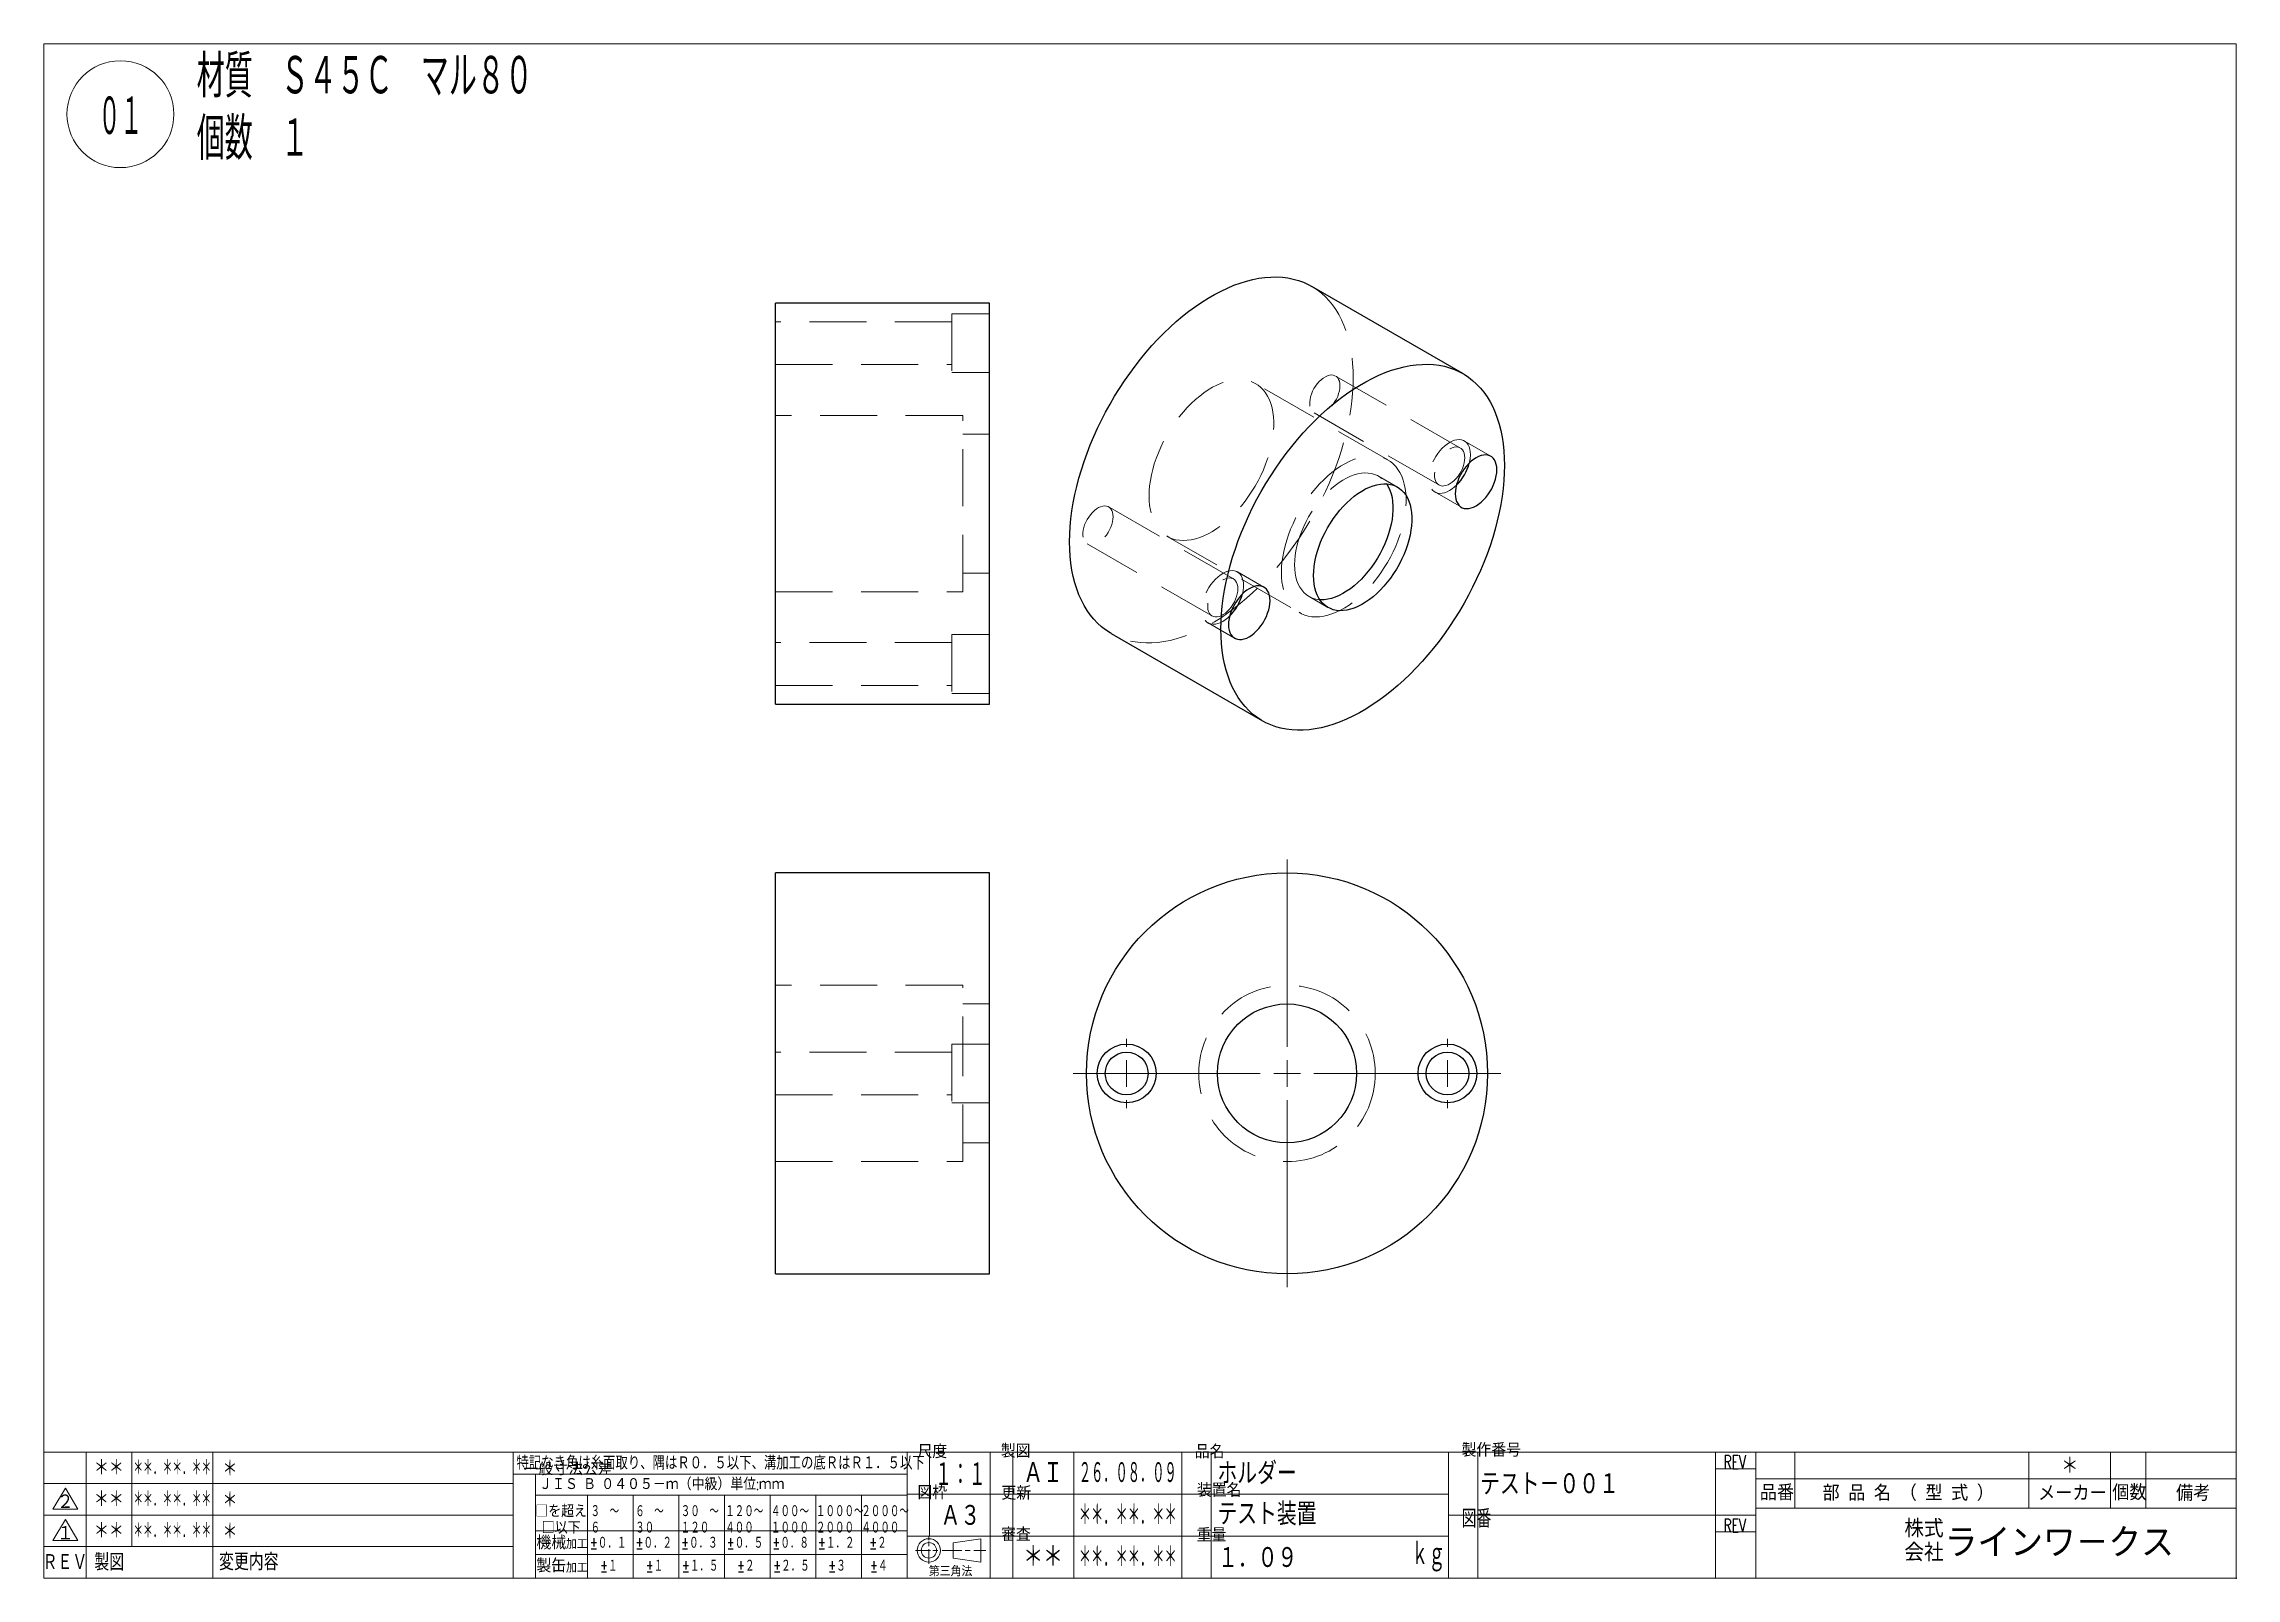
# Model space of a CAD drawing. Header units: millimetres. Extents: x 5 to 639, y 5 to 1077.
# Drawn here: x 5 to 415, y 5 to 292 of the extents above; entities that cross this region are included whole.
import ezdxf

# ---------------------------------------------------------------- set-up
doc = ezdxf.new("R2010")
doc.units = ezdxf.units.MM
doc.header["$LTSCALE"] = 8.4
doc.linetypes.add('HIDDEN', pattern=[1.905, 1.27, -0.635])
for name, color, linetype in [('1', 7, 'CONTINUOUS'), ('2', 7, 'CONTINUOUS'), ('254', 7, 'CONTINUOUS')]:
    doc.layers.add(name, color=color, linetype=linetype)
doc.styles.add('GMM001', font='txt.shx', dxfattribs={"bigfont": 'bigfont.shx'})
doc.styles.add('GMM003', font='txt.shx', dxfattribs={"width": 0.91125, "bigfont": 'bigfont.shx'})
doc.styles.add('GMM004', font='txt.shx', dxfattribs={"width": 0.666667, "bigfont": 'bigfont.shx'})
doc.styles.add('GMM007', font='txt.shx', dxfattribs={"width": 0.625, "bigfont": 'bigfont.shx'})
doc.styles.add('GMM008', font='txt.shx', dxfattribs={"width": 0.8, "bigfont": 'bigfont.shx'})
doc.styles.add('GMM009', font='txt.shx', dxfattribs={"width": 0.493827, "bigfont": 'bigfont.shx'})
doc.styles.add('GMM010', font='txt.shx', dxfattribs={"width": 0.7, "bigfont": 'bigfont.shx'})
doc.styles.add('GMM011', font='txt.shx', dxfattribs={"width": 0.95, "bigfont": 'bigfont.shx'})
doc.styles.add('GMM012', font='txt.shx', dxfattribs={"width": 1.066667, "bigfont": 'bigfont.shx'})
doc.styles.add('GMM014', font='txt.shx', dxfattribs={"width": 0.827273, "bigfont": 'bigfont.shx'})
doc.styles.add('GMM015', font='txt.shx', dxfattribs={"width": 0.411523, "bigfont": 'bigfont.shx'})
doc.styles.add('STANDARD1', font='TXT', dxfattribs={"bigfont": 'BIGFONT'})
doc.styles.add('VF001', font='txt.shx', dxfattribs={"width": 0.548697})
doc.styles.add('VF002', font='txt.shx', dxfattribs={"width": 0.428571})

msp = doc.modelspace()

# ---------------------------------------------------------------- texts
for s, insert, char_height, attachment_point, style in [('\\T1.000000;材質\u3000Ｓ４５Ｃ\u3000マル８０\\P\\T1.000000;個数\u3000１', (33.59, 280), 7, 4, 'VF001'), ('\\T1.000000;０１', (19.32, 275.03), 7, 8, 'VF002'), ('\\T1.000000;１：１', (176.41, 22.45), 4.2124, 8, 'VF001'), ('\\T1.000000;ＡＩ', (191.88, 22.59), 4.2124, 8, 'GMM008'), ('\\T1.000000;２６．０８．０９', (207.71, 22.59), 4.2124, 8, 'GMM009'), ('\\T1.000000;ホルダー', (224.48, 22.51), 4.2124, 7, 'GMM008'), ('\\T1.000000;テスト－００１', (273.61, 20.5), 4.2124, 7, 'GMM008'), ('\\T1.000000;＊＊．＊＊．＊＊', (207.71, 14.72), 4.2124, 8, 'GMM009'), ('\\T1.000000;テスト装置', (224.48, 14.88), 4.2124, 7, 'GMM008'), ('\\T1.000000;１．０９', (224.59, 6.7), 4.2124, 7, 'GMM008')]:
    msp.add_mtext(s, dxfattribs=dict(insert=insert, char_height=char_height, attachment_point=attachment_point, style=style))
at = {"layer": '254', "color": 3, "lineweight": 9, "style": 'STANDARD1'}
for s, p in [('尺度', (168.38, 27.43)), ('製図', (183.97, 27.53)), ('品名', (220.24, 27.41)), ('製作番号', (270.15, 27.71)), ('図枠', (168.38, 19.76)), ('更新', (184.08, 19.65)), ('装置名', (220.64, 20.21)), ('審査', (184.02, 11.92)), ('重量', (220.59, 11.8))]:
    msp.add_text(s, height=2.527, dxfattribs=at).set_placement(p)
at = {"layer": '254', "color": 3, "lineweight": 9, "style": 'STANDARD1', "width": 0.75}
msp.add_text('図番', height=3.37, dxfattribs=at).set_placement((270.15, 14.46))
at = {"layer": '254', "color": 7, "lineweight": 20, "line_spacing_factor": 0.8}
for s, insert, char_height, attachment_point, style in [('\\T1.000000;＊＊', (17.16, 24.12), 3.1593, 8, 'GMM008'), ('\\T1.000000;＊＊．＊＊．＊＊', (29.02, 24.12), 3.1593, 8, 'GMM015'), ('\\T1.000000;＊', (38.41, 23.96), 3.1593, 7, 'GMM008'), ('\\T1.000000;＊', (383.88, 24.46), 3.2, 8, 'GMM003'), ('\\T1.000000;＊＊', (17.16, 18.22), 3.1593, 8, 'GMM008'), ('\\T1.000000;＊＊．＊＊．＊＊', (29.02, 18.22), 3.1593, 8, 'GMM015'), ('\\T1.000000;＊', (38.41, 18.06), 3.1593, 7, 'GMM008'), ('\\T1.000000;Ａ３', (176.42, 14.58), 4.2124, 8, 'GMM008'), ('\\T1.000000;＊＊', (17.16, 12.33), 3.1593, 8, 'GMM008'), ('\\T1.000000;＊＊．＊＊．＊＊', (29.02, 12.33), 3.1593, 8, 'GMM015'), ('\\T1.000000;＊', (38.41, 12.16), 3.1593, 7, 'GMM008'), ('{\\T1.000000;株式}\\P{\\T1.000000;会社}', (352.95, 12.05), 3.3398, 4, 'GMM001'), ('\\T1.000000;ラインワ－クス', (360.5, 11.63), 5.5663, 4, 'GMM001'), ('\\T1.000000;＊＊', (191.88, 6.95), 4.2124, 8, 'GMM008'), ('\\T1.000000;＊＊．＊＊．＊＊', (207.71, 6.86), 4.2124, 8, 'GMM009'), ('\\T1.000000;ｋｇ', (267.09, 6.24), 4.6227, 9, 'GMM007')]:
    msp.add_mtext(s, dxfattribs=dict(at, insert=insert, char_height=char_height, attachment_point=attachment_point, style=style))
at = {"layer": '254', "color": 3, "lineweight": 9, "line_spacing_factor": 0.8}
for s, insert, char_height, attachment_point, style in [('\\T1.000000;REV', (319.12, 25.46), 2.5274, 7, 'GMM004'), ('\\T1.000000;品番', (325.92, 19.56), 2.916, 7, 'GMM001'), ('\\T1.500000;部品名（型式）', (354.47, 20.91), 2.916, 5, 'GMM001'), ('\\T1.000000;メーカー', (384.37, 20.91), 2.916, 5, 'GMM001'), ('\\T1.000000;個数', (391.83, 19.56), 2.916, 7, 'GMM001'), ('\\T1.000000;備考', (406.97, 20.91), 2.916, 5, 'GMM001'), ('\\T1.000000;REV', (319.12, 13.59), 2.5274, 7, 'GMM004'), ('\\T1.000000;ＲＥＶ', (8.95, 6.41), 3.1593, 8, 'GMM008'), ('\\T1.000000;製図', (17.23, 6.41), 3.1593, 8, 'GMM008'), ('\\T1.000000;変更内容', (43.32, 6.46), 3.1593, 8, 'GMM008'), ('\\T1.000000;第三角法', (170.51, 5.34), 1.8491, 7, 'GMM001')]:
    msp.add_mtext(s, dxfattribs=dict(at, insert=insert, char_height=char_height, attachment_point=attachment_point, style=style))

# ---------------------------------------------------------------- blocks, each defined once
blk = doc.blocks.new('BLOCK004')
at = {"layer": '2', "color": 7, "linetype": 'CONTINUOUS', "lineweight": 20}
for p, q in [((170.52, 12.75), (170.52, 12.12)), ((168.04, 10.2), (170.8, 10.2)), ((170.52, 11.88), (170.52, 10.97)), ((170.52, 10.45), (170.52, 7.67)), ((171.25, 10.2), (172.2, 10.2)), ((172.99, 10.2), (176.68, 10.2)), ((177.3, 10.2), (178.25, 10.2)), ((178.92, 10.2), (181.17, 10.2))]:
    blk.add_line(p, q, dxfattribs=at)
blk.add_lwpolyline([(175.06, 11.63), (180.26, 12.38), (180.26, 8.02), (175.06, 8.76)], close=True, dxfattribs=at)
for radius in [2.18, 1.44]:
    blk.add_circle((170.52, 10.2), radius, dxfattribs=at)
blk = doc.blocks.new('BLOCK005')
at = {"layer": '2', "color": 3, "linetype": 'CONTINUOUS', "lineweight": 9}
for p, q in [((92.76, 24.47), (166.44, 24.47)), ((96.97, 20.55), (166.44, 20.55)), ((106.7, 20.55), (106.7, 5)), ((115.24, 20.55), (115.24, 5)), ((123.77, 20.55), (123.77, 5)), ((132.3, 20.55), (132.3, 5)), ((140.84, 20.55), (140.84, 5)), ((149.37, 20.55), (149.37, 5)), ((157.9, 20.55), (157.9, 5)), ((96.97, 13.85), (106.7, 13.85)), ((106.7, 13.85), (115.24, 13.85)), ((115.24, 13.85), (123.77, 13.85)), ((123.77, 13.85), (132.3, 13.85)), ((132.3, 13.85), (140.84, 13.85)), ((140.84, 13.85), (149.37, 13.85)), ((149.37, 13.85), (157.9, 13.85)), ((157.9, 13.85), (166.44, 13.85)), ((96.97, 9.42), (106.7, 9.42)), ((106.7, 9.42), (115.24, 9.42)), ((115.24, 9.42), (123.77, 9.42)), ((123.77, 9.42), (132.3, 9.42)), ((132.3, 9.42), (140.84, 9.42)), ((140.84, 9.42), (149.37, 9.42)), ((149.37, 9.42), (157.9, 9.42)), ((157.9, 9.42), (166.44, 9.42))]:
    blk.add_line(p, q, dxfattribs=at)
at = {"layer": '2', "color": 1, "linetype": 'CONTINUOUS', "lineweight": 15}
blk.add_lwpolyline([(92.76, 5), (166.44, 5), (166.44, 28.59), (92.76, 28.59)], close=True, dxfattribs=at)
at = {"layer": '254', "color": 3, "linetype": 'CONTINUOUS', "lineweight": 9}
blk.add_line((96.97, 5), (96.97, 24.47), dxfattribs=at)
at = {"layer": '254', "color": 3, "lineweight": 9, "style": 'STANDARD1', "width": 1.0935}
blk.add_text('一般寸法公差', height=2.311, dxfattribs=at).set_placement((94.7, 24.26))
at = {"layer": '254', "color": 3, "lineweight": 9, "insert": (93.39, 26.56), "char_height": 2.5425, "attachment_point": 4, "line_spacing_factor": 0.8, "style": 'GMM014'}
blk.add_mtext('\\T1.000000;特記なき角は糸面取り、隅はＲ０．５以下、溝加工の底ＲはＲ１．５以下', dxfattribs=at)
at = {"layer": '254', "color": 7, "lineweight": 20, "line_spacing_factor": 0.8}
for s, insert, char_height, attachment_point, style in [('\\W0.950000;\\T1.000000;ＪＩＳ\\W0.475000;\\T1.000000; \\W0.950000;\\T1.000000;Ｂ\\W0.475000;\\T1.000000; \\W0.950000;\\T1.000000;０４０５－ｍ（中級）単位\\W0.475000;\\T1.000000;:\\W0.950000;\\T1.000000;ｍｍ', (97.62, 22.59), 2.31134, 4, 'GMM011'), ('{\\T1.000000;□を超え}\\P{\\T1.000000;□以下}', (101.75, 18.7), 2.3113, 2, 'GMM011'), ('{\\T1.000000;３\u3000～}\\P{\\T1.000000;６}', (107.24, 18.7), 2.3113, 1, 'GMM010'), ('{\\T1.000000;６\u3000～}\\P{\\T1.000000;３０}', (115.59, 18.7), 2.3113, 1, 'GMM010'), ('{\\T1.000000;３０\u3000～}\\P{\\T1.000000;１２０}', (124.12, 18.7), 2.3113, 1, 'GMM010'), ('{\\T1.000000;１２０～}\\P{\\T1.000000;４００}', (132.43, 18.7), 2.3113, 1, 'GMM010'), ('{\\T1.000000;４００～}\\P{\\T1.000000;１０００}', (140.98, 18.7), 2.3113, 1, 'GMM010'), ('{\\T1.000000;１０００～}\\P{\\T1.000000;２０００}', (149.4, 18.7), 2.3113, 1, 'GMM010'), ('{\\T1.000000;２０００～}\\P{\\T1.000000;４０００}', (157.88, 18.7), 2.3113, 1, 'GMM010'), ('\\T1.000000;機械', (99.9, 11.63), 2.5425, 5, 'GMM001'), ('\\T1.000000;加工', (104.68, 11.34), 1.7335, 5, 'GMM012'), ('%%p\\T1.000000;０．１', (110.51, 11.63), 2.3113, 5, 'GMM010'), ('%%p\\T1.000000;０．２', (119.05, 11.63), 2.3113, 5, 'GMM010'), ('%%p\\T1.000000;０．３', (127.58, 11.63), 2.3113, 5, 'GMM010'), ('%%p\\T1.000000;０．５', (136.11, 11.63), 2.3113, 5, 'GMM010'), ('%%p\\T1.000000;０．８', (144.65, 11.63), 2.3113, 5, 'GMM010'), ('%%p\\T1.000000;１．２', (153.18, 11.63), 2.3113, 5, 'GMM010'), ('%%p\\T1.000000;２', (160.98, 11.63), 2.3113, 5, 'GMM010'), ('\\T1.000000;製缶', (99.9, 7.34), 2.5425, 5, 'GMM001'), ('%%p\\T1.000000;１', (110.66, 7.34), 2.3113, 5, 'GMM010'), ('%%p\\T1.000000;１', (119.2, 7.34), 2.3113, 5, 'GMM010'), ('%%p\\T1.000000;１．５', (127.73, 7.34), 2.3113, 5, 'GMM010'), ('%%p\\T1.000000;２', (136.26, 7.34), 2.3113, 5, 'GMM010'), ('%%p\\T1.000000;２．５', (144.8, 7.34), 2.3113, 5, 'GMM010'), ('%%p\\T1.000000;３', (153.33, 7.34), 2.3113, 5, 'GMM010'), ('%%p\\T1.000000;４', (161.13, 7.34), 2.3113, 5, 'GMM010'), ('\\T1.000000;加工', (104.68, 6.91), 1.7335, 5, 'GMM012')]:
    blk.add_mtext(s, dxfattribs=dict(at, insert=insert, char_height=char_height, attachment_point=attachment_point, style=style))
blk = doc.blocks.new('BLOCK006')
at = {"layer": '254', "color": 1, "linetype": 'CONTINUOUS', "lineweight": 15}
for p, q in [((9.02, 15.97), (6.7, 12.03)), ((9.02, 15.97), (11.33, 12.03)), ((11.33, 12.03), (6.7, 12.03))]:
    blk.add_line(p, q, dxfattribs=at)
at = {"layer": '254', "color": 7, "lineweight": 20, "insert": (9.02, 13.39), "char_height": 2.8434, "attachment_point": 5, "line_spacing_factor": 0.8, "style": 'GMM001'}
blk.add_mtext('\\T1.000000;１', dxfattribs=at)
blk = doc.blocks.new('BLOCK007')
at = {"layer": '254', "color": 1, "linetype": 'CONTINUOUS', "lineweight": 15}
for p, q in [((9.02, 21.86), (6.7, 17.93)), ((9.02, 21.86), (11.33, 17.93)), ((11.33, 17.93), (6.7, 17.93))]:
    blk.add_line(p, q, dxfattribs=at)
at = {"layer": '254', "color": 7, "lineweight": 20, "insert": (9.02, 19.29), "char_height": 2.8434, "attachment_point": 5, "line_spacing_factor": 0.8, "style": 'GMM001'}
blk.add_mtext('\\T1.000000;２', dxfattribs=at)
blk = doc.blocks.new('SW_CENTERMARKSYMBOL_0')
at = {"color": 0, "linetype": 'Continuous', "lineweight": 18}
for p, q in [((0, 5), (0, 6.5)), ((-5, 0), (-6.5, 0)), ((0, 0), (-2.5, 0)), ((0, 0), (0, 2.5)), ((0, 0), (0, -2.5)), ((0, 0), (2.5, 0)), ((5, 0), (6.5, 0)), ((0, -5), (0, -6.5))]:
    blk.add_line(p, q, dxfattribs=at)
blk = doc.blocks.new('SW_CENTERMARKSYMBOL_1')
at = {"color": 0, "linetype": 'Continuous', "lineweight": 18}
for p, q in [((0, 5), (0, 6.5)), ((-5, 0), (-6.5, 0)), ((0, 0), (-2.5, 0)), ((0, 0), (0, 2.5)), ((0, 0), (0, -2.5)), ((0, 0), (2.5, 0)), ((5, 0), (6.5, 0)), ((0, -5), (0, -6.5))]:
    blk.add_line(p, q, dxfattribs=at)
blk = doc.blocks.new('SW_CENTERMARKSYMBOL_2')
at = {"color": 0, "linetype": 'Continuous', "lineweight": 18}
for p, q in [((0, 5), (0, 40)), ((-5, 0), (-40, 0)), ((0, 0), (-2.5, 0)), ((0, 0), (0, 2.5)), ((0, 0), (0, -2.5)), ((0, 0), (2.5, 0)), ((5, 0), (40, 0)), ((0, -5), (0, -40))]:
    blk.add_line(p, q, dxfattribs=at)

# ---------------------------------------------------------------- linework, layer by layer
at = {"color": 7, "linetype": 'Continuous', "lineweight": 25}
for p, q in [((270.39, 230.31), (242.11, 246.64)), ((181.84, 243.5), (141.84, 243.5)), ((141.84, 168.5), (141.84, 243.5)), ((181.84, 168.5), (181.84, 243.5)), ((204.61, 181.69), (232.89, 165.36)), ((141.84, 168.5), (181.84, 168.5)), ((181.84, 136.91), (141.84, 136.91)), ((141.84, 99.41), (141.84, 136.91)), ((181.84, 99.41), (181.84, 136.91)), ((141.84, 61.91), (141.84, 99.41)), ((181.84, 61.91), (181.84, 99.41)), ((141.84, 61.91), (181.84, 61.91))]:
    msp.add_line(p, q, dxfattribs=at)
at = {"color": 7, "linetype": 'HIDDEN', "lineweight": 18}
for p, q in [((174.84, 240), (141.84, 240)), ((174.84, 241.5), (174.84, 230.5)), ((181.84, 241.5), (174.84, 241.5)), ((141.84, 232), (174.84, 232)), ((174.84, 230.5), (181.84, 230.5)), ((269.91, 216.4), (246.57, 229.87)), ((256.36, 214.17), (231.61, 228.45)), ((176.84, 222.5), (141.84, 222.5)), ((176.84, 189.5), (176.84, 222.5)), ((242.57, 222.95), (265.91, 209.48)), ((181.84, 219), (176.84, 219)), ((275.61, 214.85), (270.66, 217.7)), ((258.14, 209.09), (254.61, 211.14)), ((227.48, 191.91), (204.14, 205.38)), ((265.16, 208.18), (270.11, 205.32)), ((200.14, 198.45), (223.48, 184.98)), ((215.11, 199.87), (239.86, 185.59)), ((176.84, 193), (181.84, 193)), ((233.18, 190.35), (228.23, 193.21)), ((141.84, 189.5), (176.84, 189.5)), ((241.61, 188.62), (245.14, 186.58)), ((174.84, 181.5), (174.84, 170.5)), ((181.84, 181.5), (174.84, 181.5)), ((222.73, 183.68), (227.68, 180.83)), ((174.84, 180), (141.84, 180)), ((141.84, 172), (174.84, 172)), ((174.84, 170.5), (181.84, 170.5)), ((176.84, 115.91), (141.84, 115.91)), ((176.84, 99.41), (176.84, 115.91)), ((181.84, 112.41), (176.84, 112.41)), ((174.84, 103.41), (141.84, 103.41)), ((174.84, 104.91), (174.84, 93.91)), ((181.84, 104.91), (174.84, 104.91)), ((176.84, 82.91), (176.84, 99.41)), ((141.84, 95.41), (174.84, 95.41)), ((174.84, 93.91), (181.84, 93.91)), ((176.84, 86.41), (181.84, 86.41)), ((141.84, 82.91), (176.84, 82.91))]:
    msp.add_line(p, q, dxfattribs=at)
at = {"color": 7, "linetype": 'Continuous', "lineweight": 25, "flags": 128}
for points in [[(196.84, 198.86), (196.87, 200.27), (196.95, 201.7), (197.09, 203.17), (197.28, 204.66), (197.53, 206.16), (197.82, 207.69), (198.18, 209.22), (198.58, 210.77), (199.04, 212.32), (199.54, 213.88), (200.1, 215.44), (200.7, 216.99), (201.35, 218.54), (202.05, 220.09), (202.79, 221.61), (203.57, 223.13), (204.4, 224.62), (205.26, 226.09), (206.16, 227.54), (207.1, 228.96), (208.07, 230.35), (209.07, 231.71), (210.1, 233.03), (211.16, 234.31), (212.24, 235.55), (213.35, 236.74), (214.48, 237.89), (215.62, 238.99), (216.79, 240.04), (217.96, 241.03), (219.15, 241.97), (220.35, 242.85), (221.55, 243.67), (222.75, 244.43), (223.96, 245.12), (225.17, 245.76), (226.37, 246.32), (227.57, 246.83), (228.75, 247.26), (229.93, 247.62), (231.09, 247.92), (232.24, 248.14), (233.37, 248.3), (234.47, 248.38), (235.56, 248.39), (236.62, 248.34), (237.65, 248.21), (238.65, 248.01), (239.62, 247.74), (240.56, 247.4), (241.46, 246.99), (242.11, 246.64)], [(225.13, 182.53), (225.15, 183.94), (225.24, 185.38), (225.37, 186.84), (225.56, 188.33), (225.81, 189.83), (226.11, 191.36), (226.46, 192.89), (226.87, 194.44), (227.32, 195.99), (227.83, 197.55), (228.38, 199.11), (228.99, 200.67), (229.64, 202.22), (230.33, 203.76), (231.07, 205.29), (231.86, 206.8), (232.68, 208.29), (233.54, 209.77), (234.44, 211.21), (235.38, 212.63), (236.35, 214.02), (237.35, 215.38), (238.38, 216.7), (239.44, 217.98), (240.53, 219.22), (241.63, 220.41), (242.76, 221.56), (243.91, 222.66), (245.07, 223.71), (246.25, 224.7), (247.43, 225.64), (248.63, 226.52), (249.83, 227.34), (251.04, 228.1), (252.25, 228.8), (253.45, 229.43), (254.65, 230), (255.85, 230.5), (257.04, 230.93), (258.21, 231.29), (259.38, 231.59), (260.52, 231.81), (261.65, 231.97), (262.76, 232.05), (263.84, 232.07), (264.9, 232.01), (265.93, 231.88), (266.93, 231.68), (267.9, 231.41), (268.84, 231.07), (269.74, 230.66), (270.6, 230.19), (271.43, 229.64), (272.21, 229.03), (272.95, 228.36), (273.65, 227.62), (274.3, 226.82), (274.9, 225.97), (275.46, 225.05), (275.96, 224.08), (276.42, 223.05), (276.82, 221.97), (277.18, 220.84), (277.47, 219.66), (277.72, 218.44), (277.91, 217.17), (278.05, 215.86), (278.13, 214.52), (278.16, 213.14), (278.13, 211.73), (278.05, 210.3), (277.91, 208.83), (277.72, 207.34), (277.47, 205.84), (277.18, 204.31), (276.82, 202.78), (276.42, 201.23), (275.96, 199.68), (275.46, 198.12), (274.9, 196.56), (274.3, 195.01), (273.65, 193.46), (272.95, 191.91), (272.21, 190.39), (271.43, 188.87), (270.6, 187.38), (269.74, 185.91), (268.84, 184.46), (267.9, 183.04), (266.93, 181.65), (265.93, 180.29), (264.9, 178.97), (263.84, 177.69), (262.76, 176.45), (261.65, 175.26), (260.52, 174.11), (259.38, 173.01), (258.21, 171.96), (257.04, 170.97), (255.85, 170.03), (254.65, 169.15), (253.45, 168.33), (252.25, 167.57), (251.04, 166.88), (249.83, 166.24), (248.63, 165.68), (247.43, 165.17), (246.25, 164.74), (245.07, 164.38), (243.91, 164.08), (242.76, 163.86), (241.63, 163.7), (240.53, 163.62), (239.44, 163.61), (238.38, 163.66), (237.35, 163.79), (236.35, 163.99), (235.38, 164.26), (234.44, 164.6), (233.54, 165.01), (232.68, 165.49), (231.86, 166.03), (231.07, 166.64), (230.33, 167.31), (229.64, 168.05), (228.99, 168.85), (228.38, 169.71), (227.83, 170.62), (227.32, 171.6), (226.87, 172.62), (226.46, 173.7), (226.11, 174.83), (225.81, 176.01), (225.56, 177.24), (225.37, 178.5), (225.24, 179.81), (225.15, 181.15), (225.13, 182.53)], [(276.74, 212.33), (276.72, 212.85), (276.63, 213.34), (276.49, 213.77), (276.3, 214.16), (276.06, 214.48), (275.77, 214.74), (275.43, 214.93), (275.06, 215.05), (274.66, 215.1), (274.23, 215.08), (273.79, 214.98), (273.32, 214.81), (272.86, 214.57), (272.39, 214.27), (271.92, 213.91), (271.48, 213.49), (271.05, 213.02), (270.65, 212.5), (270.28, 211.95), (269.94, 211.38), (269.65, 210.79), (269.41, 210.18), (269.22, 209.58), (269.08, 208.98), (268.99, 208.39), (268.97, 207.84), (268.99, 207.31), (269.08, 206.83), (269.22, 206.39), (269.41, 206.01), (269.65, 205.68), (269.94, 205.42), (270.28, 205.23), (270.65, 205.11), (271.05, 205.06), (271.48, 205.09), (271.92, 205.18), (272.39, 205.35), (272.86, 205.59), (273.32, 205.89), (273.79, 206.26), (274.23, 206.68), (274.66, 207.15), (275.06, 207.66), (275.43, 208.21), (275.77, 208.78), (276.06, 209.38), (276.3, 209.98), (276.49, 210.59), (276.63, 211.19), (276.72, 211.77), (276.74, 212.33)], [(242.45, 192.53), (242.48, 193.37), (242.56, 194.23), (242.7, 195.12), (242.89, 196.02), (243.13, 196.94), (243.43, 197.86), (243.77, 198.78), (244.16, 199.69), (244.6, 200.59), (245.08, 201.48), (245.6, 202.34), (246.15, 203.18), (246.74, 203.99), (247.36, 204.75), (248, 205.48), (248.67, 206.16), (249.35, 206.79), (250.05, 207.37), (250.75, 207.89), (251.46, 208.35), (252.18, 208.74), (252.89, 209.07), (253.59, 209.33), (254.28, 209.53), (254.95, 209.65), (255.61, 209.7), (256.24, 209.68), (256.84, 209.59), (257.41, 209.43), (257.95, 209.2), (258.45, 208.9), (258.91, 208.53), (259.32, 208.1), (259.69, 207.61), (260.01, 207.06), (260.28, 206.45), (260.5, 205.79), (260.66, 205.09), (260.77, 204.34), (260.83, 203.55), (260.83, 202.73), (260.77, 201.87), (260.66, 201), (260.5, 200.1), (260.28, 199.19), (260.01, 198.27), (259.69, 197.35), (259.32, 196.44), (258.91, 195.53), (258.45, 194.63), (257.95, 193.76), (257.41, 192.91), (256.84, 192.08), (256.24, 191.3), (255.61, 190.55), (254.95, 189.84), (254.28, 189.19), (253.59, 188.58), (252.89, 188.04), (252.18, 187.55), (251.46, 187.12), (250.75, 186.76), (250.05, 186.46), (249.35, 186.23), (248.67, 186.07), (248, 185.99), (247.36, 185.97), (246.74, 186.03), (246.15, 186.15), (245.6, 186.35), (245.08, 186.61), (244.6, 186.95), (244.16, 187.35), (243.77, 187.81), (243.43, 188.33), (243.13, 188.91), (242.89, 189.54), (242.7, 190.22), (242.56, 190.95), (242.48, 191.72), (242.45, 192.53)], [(256.13, 209.69), (256.16, 209.65), (256.48, 209.1), (256.74, 208.49), (256.96, 207.84), (257.13, 207.13), (257.24, 206.38), (257.29, 205.59), (257.29, 204.77), (257.24, 203.92), (257.13, 203.04), (256.96, 202.14), (256.74, 201.23), (256.48, 200.32), (256.16, 199.39), (255.79, 198.48), (255.37, 197.57), (254.91, 196.67), (254.41, 195.8), (253.88, 194.95), (253.31, 194.12), (252.7, 193.34), (252.07, 192.59), (251.42, 191.89), (250.74, 191.23), (250.05, 190.63), (249.35, 190.08), (248.64, 189.59), (247.93, 189.16), (247.22, 188.8), (246.51, 188.5), (245.81, 188.27), (245.13, 188.12), (244.47, 188.03), (243.82, 188.01), (243.62, 188.02)], [(204.61, 181.69), (204.4, 181.81), (203.57, 182.36), (202.79, 182.97), (202.05, 183.64), (201.35, 184.38), (200.7, 185.18), (200.1, 186.03), (199.54, 186.95), (199.04, 187.92), (198.58, 188.95), (198.18, 190.03), (197.82, 191.16), (197.53, 192.34), (197.28, 193.56), (197.09, 194.83), (196.95, 196.14), (196.87, 197.48), (196.84, 198.86)], [(234.32, 187.83), (234.29, 188.36), (234.21, 188.84), (234.07, 189.28), (233.87, 189.66), (233.63, 189.99), (233.34, 190.25), (233.01, 190.44), (232.64, 190.56), (232.24, 190.61), (231.81, 190.59), (231.36, 190.49), (230.9, 190.32), (230.43, 190.08), (229.96, 189.78), (229.5, 189.41), (229.05, 188.99), (228.62, 188.52), (228.22, 188.01), (227.85, 187.46), (227.52, 186.89), (227.23, 186.29), (226.99, 185.69), (226.79, 185.08), (226.65, 184.48), (226.57, 183.9), (226.54, 183.34), (226.57, 182.82), (226.65, 182.34), (226.79, 181.9), (226.99, 181.51), (227.23, 181.19), (227.52, 180.93), (227.85, 180.74), (228.22, 180.62), (228.62, 180.57), (229.05, 180.59), (229.5, 180.69), (229.96, 180.86), (230.43, 181.1), (230.9, 181.4), (231.36, 181.77), (231.81, 182.19), (232.24, 182.66), (232.64, 183.17), (233.01, 183.72), (233.34, 184.29), (233.63, 184.89), (233.87, 185.49), (234.07, 186.1), (234.21, 186.69), (234.29, 187.28), (234.32, 187.83)]]:
    msp.add_lwpolyline(points, dxfattribs=at)
at = {"color": 7, "linetype": 'HIDDEN', "lineweight": 18, "flags": 128}
for points in [[(242.11, 246.64), (242.32, 246.51), (243.14, 245.97), (243.93, 245.36), (244.67, 244.69), (245.36, 243.95), (246.01, 243.15), (246.62, 242.29), (247.17, 241.38), (247.68, 240.4), (248.13, 239.38), (248.54, 238.3), (248.89, 237.17), (249.19, 235.99), (249.44, 234.76), (249.63, 233.5), (249.76, 232.19), (249.85, 230.85), (249.87, 229.47), (249.85, 228.06), (249.76, 226.62), (249.63, 225.16), (249.44, 223.67), (249.19, 222.17), (248.89, 220.64), (248.54, 219.11), (248.13, 217.56), (247.68, 216.01), (247.17, 214.45), (246.62, 212.89), (246.01, 211.33), (245.36, 209.78), (244.67, 208.24), (243.93, 206.71), (243.14, 205.2), (242.32, 203.71), (241.46, 202.23), (240.56, 200.79), (239.62, 199.37), (238.65, 197.98), (237.65, 196.62), (236.62, 195.3), (235.56, 194.02), (234.47, 192.78), (233.37, 191.59), (232.24, 190.44), (231.09, 189.34), (229.93, 188.29), (228.75, 187.3), (227.57, 186.36), (226.37, 185.48), (225.17, 184.66), (223.96, 183.9), (222.75, 183.2), (221.55, 182.57), (220.35, 182), (219.15, 181.5), (217.96, 181.07), (216.79, 180.71), (215.62, 180.41), (214.48, 180.19), (213.35, 180.03), (212.24, 179.95), (211.16, 179.93), (210.1, 179.99), (209.07, 180.12), (208.07, 180.32), (207.1, 180.59), (206.16, 180.93), (205.26, 181.34), (204.61, 181.69)], [(247.4, 228.04), (247.37, 228.48), (247.29, 228.88), (247.15, 229.23), (246.97, 229.53), (246.74, 229.76), (246.46, 229.93), (246.15, 230.03), (245.81, 230.06), (245.45, 230.02), (245.06, 229.91), (244.67, 229.73), (244.28, 229.49), (243.89, 229.18), (243.51, 228.83), (243.16, 228.42), (242.83, 227.98), (242.54, 227.5), (242.28, 227.01), (242.07, 226.5), (241.91, 225.99), (241.8, 225.49), (241.75, 225.01), (241.75, 224.55), (241.8, 224.13), (241.91, 223.76), (242.07, 223.44), (242.28, 223.17), (242.54, 222.97), (242.83, 222.83), (243.16, 222.77), (243.51, 222.77), (243.89, 222.85), (244.28, 222.99), (244.67, 223.2), (245.06, 223.48), (245.45, 223.81), (245.81, 224.19), (246.15, 224.62), (246.46, 225.08), (246.74, 225.56), (246.97, 226.06), (247.15, 226.57), (247.29, 227.08), (247.37, 227.57), (247.4, 228.04)], [(211.69, 207.43), (211.72, 208.37), (211.8, 209.35), (211.94, 210.34), (212.13, 211.36), (212.38, 212.39), (212.68, 213.42), (213.03, 214.46), (213.43, 215.5), (213.87, 216.53), (214.36, 217.55), (214.9, 218.56), (215.47, 219.54), (216.08, 220.5), (216.73, 221.43), (217.41, 222.32), (218.11, 223.17), (218.85, 223.98), (219.6, 224.75), (220.37, 225.46), (221.16, 226.12), (221.95, 226.73), (222.75, 227.27), (223.56, 227.75), (224.36, 228.17), (225.16, 228.52), (225.95, 228.8), (226.73, 229.01), (227.5, 229.15), (228.24, 229.22), (228.96, 229.22), (229.65, 229.14), (230.31, 229), (230.94, 228.78), (231.54, 228.49), (232.09, 228.14), (232.6, 227.72), (233.07, 227.23), (233.5, 226.69), (233.87, 226.08), (234.19, 225.41), (234.47, 224.7), (234.69, 223.93), (234.85, 223.11), (234.96, 222.26), (235.02, 221.36), (235.02, 220.43), (234.96, 219.47), (234.85, 218.49), (234.69, 217.48), (234.47, 216.46), (234.19, 215.43), (233.87, 214.39), (233.5, 213.35), (233.07, 212.31), (232.6, 211.28), (232.09, 210.27), (231.54, 209.28), (230.94, 208.31), (230.31, 207.36), (229.65, 206.45), (228.96, 205.58), (228.24, 204.74), (227.5, 203.96), (226.73, 203.22), (225.95, 202.53), (225.16, 201.9), (224.36, 201.32), (223.56, 200.81), (222.75, 200.36), (221.95, 199.98), (221.16, 199.66), (220.37, 199.42), (219.6, 199.24), (218.85, 199.13), (218.11, 199.1), (217.41, 199.14), (216.73, 199.25), (216.08, 199.43), (215.47, 199.68), (214.9, 200), (214.36, 200.39), (213.87, 200.84), (213.43, 201.36), (213.03, 201.94), (212.68, 202.58), (212.38, 203.27), (212.13, 204.01), (211.94, 204.8), (211.8, 205.64), (211.72, 206.52), (211.69, 207.43)], [(271.79, 215.18), (271.77, 215.71), (271.68, 216.19), (271.54, 216.63), (271.35, 217.01), (271.11, 217.34), (270.82, 217.6), (270.48, 217.79), (270.11, 217.91), (269.71, 217.96), (269.28, 217.93), (268.84, 217.84), (268.37, 217.67), (267.91, 217.43), (267.44, 217.13), (266.97, 216.76), (266.53, 216.34), (266.1, 215.87), (265.7, 215.36), (265.33, 214.81), (264.99, 214.24), (264.7, 213.64), (264.46, 213.04), (264.27, 212.43), (264.13, 211.83), (264.04, 211.25), (264.02, 210.69), (264.04, 210.17), (264.13, 209.68), (264.27, 209.25), (264.46, 208.86), (264.7, 208.54), (264.99, 208.28), (265.33, 208.09), (265.7, 207.97), (266.1, 207.92), (266.53, 207.94), (266.97, 208.04), (267.44, 208.21), (267.91, 208.45), (268.37, 208.75), (268.84, 209.12), (269.18, 209.43)], [(236.44, 193.14), (236.47, 194.09), (236.55, 195.06), (236.69, 196.06), (236.88, 197.07), (237.13, 198.1), (237.43, 199.13), (237.78, 200.17), (238.17, 201.21), (238.62, 202.24), (239.11, 203.27), (239.65, 204.27), (240.22, 205.25), (240.83, 206.21), (241.48, 207.14), (242.16, 208.03), (242.86, 208.89), (243.6, 209.7), (244.35, 210.46), (245.12, 211.18), (245.9, 211.84), (246.7, 212.44), (247.5, 212.98), (248.31, 213.46), (249.11, 213.88), (249.91, 214.23), (250.7, 214.51), (251.48, 214.72), (252.24, 214.86), (252.99, 214.93), (253.71, 214.93), (254.4, 214.86), (255.06, 214.71), (255.69, 214.49), (256.29, 214.21), (256.84, 213.85), (257.35, 213.43), (257.82, 212.95), (258.24, 212.4), (258.62, 211.79), (258.94, 211.13), (259.22, 210.41), (259.43, 209.64), (259.6, 208.83), (259.71, 207.97), (259.77, 207.07), (259.77, 206.14), (259.71, 205.18), (259.6, 204.2), (259.43, 203.19), (259.22, 202.17), (258.94, 201.14), (258.62, 200.1), (258.24, 199.06), (257.82, 198.02), (257.35, 197), (256.84, 195.98), (256.29, 194.99), (255.69, 194.02), (255.06, 193.07), (254.4, 192.16), (253.71, 191.29), (252.99, 190.46), (252.24, 189.67), (251.48, 188.93), (250.7, 188.24), (249.91, 187.61), (249.11, 187.03), (248.31, 186.52), (247.5, 186.07), (246.7, 185.69), (245.9, 185.37), (245.12, 185.13), (244.35, 184.95), (243.6, 184.85), (242.86, 184.81), (242.16, 184.85), (241.48, 184.96), (240.83, 185.14), (240.22, 185.4), (239.65, 185.72), (239.11, 186.1), (238.62, 186.56), (238.17, 187.07), (237.78, 187.65), (237.43, 188.29), (237.13, 188.98), (236.88, 189.72), (236.69, 190.51), (236.55, 191.35), (236.47, 192.23), (236.44, 193.14)], [(270.73, 214.57), (270.71, 214.1), (270.62, 213.61), (270.49, 213.1), (270.3, 212.59), (270.07, 212.09), (269.8, 211.6), (269.49, 211.14), (269.15, 210.72), (268.78, 210.34), (268.4, 210.01), (268, 209.73), (267.61, 209.52), (267.22, 209.38), (266.85, 209.3), (266.49, 209.29), (266.16, 209.36), (265.87, 209.5), (265.62, 209.7), (265.41, 209.96), (265.25, 210.29), (265.14, 210.66), (265.08, 211.08), (265.08, 211.54), (265.14, 212.02), (265.25, 212.52), (265.41, 213.03), (265.62, 213.54), (265.87, 214.03), (266.16, 214.51), (266.49, 214.95), (266.85, 215.36), (267.22, 215.71), (267.61, 216.02), (268, 216.26), (268.4, 216.44), (268.78, 216.55), (269.15, 216.59), (269.49, 216.56), (269.8, 216.46), (270.07, 216.29), (270.3, 216.05), (270.49, 215.76), (270.62, 215.41), (270.71, 215.01), (270.73, 214.57)], [(238.91, 194.57), (238.94, 195.41), (239.02, 196.27), (239.16, 197.16), (239.35, 198.06), (239.6, 198.98), (239.89, 199.9), (240.24, 200.82), (240.63, 201.73), (241.06, 202.64), (241.54, 203.52), (242.06, 204.39), (242.62, 205.22), (243.21, 206.03), (243.82, 206.8), (244.47, 207.52), (245.13, 208.2), (245.81, 208.83), (246.51, 209.41), (247.22, 209.93), (247.93, 210.39), (248.64, 210.78), (249.35, 211.11), (250.05, 211.37), (250.74, 211.57), (251.42, 211.69), (252.07, 211.74), (252.7, 211.72), (253.31, 211.63), (253.88, 211.47), (254.41, 211.24), (254.91, 210.94), (255.37, 210.57), (255.79, 210.14), (256.13, 209.69)], [(204.97, 203.55), (204.95, 203.99), (204.86, 204.39), (204.73, 204.74), (204.54, 205.03), (204.31, 205.27), (204.04, 205.44), (203.73, 205.54), (203.38, 205.57), (203.02, 205.53), (202.64, 205.42), (202.24, 205.24), (201.85, 205), (201.46, 204.69), (201.09, 204.33), (200.73, 203.93), (200.4, 203.49), (200.11, 203.01), (199.86, 202.52), (199.65, 202.01), (199.49, 201.5), (199.38, 201), (199.32, 200.52), (199.32, 200.06), (199.38, 199.64), (199.49, 199.27), (199.65, 198.94), (199.86, 198.68), (200.11, 198.47), (200.4, 198.34), (200.73, 198.27), (201.09, 198.28), (201.46, 198.35), (201.85, 198.5), (202.24, 198.71), (202.64, 198.98), (203.02, 199.32), (203.38, 199.7), (203.73, 200.12), (204.04, 200.58), (204.31, 201.07), (204.54, 201.57), (204.73, 202.08), (204.86, 202.59), (204.95, 203.08), (204.97, 203.55)], [(229.37, 190.69), (229.34, 191.22), (229.26, 191.7), (229.12, 192.14), (228.92, 192.52), (228.68, 192.85), (228.39, 193.11), (228.06, 193.3), (227.69, 193.42), (227.29, 193.47), (226.86, 193.44), (226.41, 193.34), (225.95, 193.18), (225.48, 192.94), (225.01, 192.63), (224.55, 192.27), (224.1, 191.85), (223.67, 191.38), (223.27, 190.87), (222.9, 190.32), (222.57, 189.74), (222.28, 189.15), (222.04, 188.55), (221.84, 187.94), (221.7, 187.34), (221.62, 186.76), (221.59, 186.2), (221.62, 185.68), (221.7, 185.19), (221.84, 184.76), (222.04, 184.37), (222.28, 184.05), (222.57, 183.79), (222.9, 183.6), (223.27, 183.48), (223.67, 183.43), (224.1, 183.45), (224.55, 183.55), (225.01, 183.72), (225.48, 183.96), (225.95, 184.26), (226.41, 184.62), (226.75, 184.94)], [(243.62, 188.02), (243.21, 188.07), (242.62, 188.19), (242.06, 188.39), (241.54, 188.66), (241.06, 188.99), (240.63, 189.39), (240.24, 189.85), (239.89, 190.37), (239.6, 190.95), (239.35, 191.58), (239.16, 192.27), (239.02, 192.99), (238.94, 193.76), (238.91, 194.57)], [(228.31, 190.08), (228.28, 189.61), (228.2, 189.12), (228.06, 188.61), (227.88, 188.1), (227.65, 187.6), (227.37, 187.11), (227.06, 186.65), (226.72, 186.23), (226.35, 185.85), (225.97, 185.51), (225.58, 185.24), (225.18, 185.03), (224.79, 184.88), (224.42, 184.81), (224.06, 184.8), (223.74, 184.87), (223.44, 185), (223.19, 185.21), (222.98, 185.47), (222.82, 185.8), (222.71, 186.17), (222.66, 186.59), (222.66, 187.05), (222.71, 187.53), (222.82, 188.03), (222.98, 188.54), (223.19, 189.05), (223.44, 189.54), (223.74, 190.02), (224.06, 190.46), (224.42, 190.86), (224.79, 191.22), (225.18, 191.52), (225.58, 191.77), (225.97, 191.95), (226.35, 192.06), (226.72, 192.1), (227.06, 192.07), (227.37, 191.97), (227.65, 191.8), (227.88, 191.56), (228.06, 191.27), (228.2, 190.92), (228.28, 190.52), (228.31, 190.08)]]:
    msp.add_lwpolyline(points, dxfattribs=at)
at = {"color": 7, "linetype": 'Continuous', "lineweight": 25}
for centre, radius in [((237.5, 99.41), 37.5), ((237.5, 99.41), 13), ((207.5, 99.41), 5.5), ((207.5, 99.41), 4), ((267.5, 99.41), 5.5), ((267.5, 99.41), 4)]:
    msp.add_circle(centre, radius, dxfattribs=at)
at = {"color": 7, "linetype": 'HIDDEN', "lineweight": 18}
msp.add_circle((237.5, 99.41), 16.5, dxfattribs=at)
at = {"color": 7, "linetype": 'Continuous', "lineweight": 25}
for centre in [(262.77, 215.91), (220.34, 191.41)]:
    msp.add_arc(centre, 9.11, -45.2578, -14.7368, dxfattribs=at)
at = {"color": 7, "linetype": 'HIDDEN', "lineweight": 18}
for centre in [(265.28, 215.25), (222.85, 190.76)]:
    msp.add_arc(centre, 6.52, -14.7643, -0.572, dxfattribs=at)
at = {"layer": '1', "color": 3, "linetype": 'CONTINUOUS', "lineweight": 9}
for p, q in [((92.76, 28.59), (92.76, 5)), ((166.44, 28.59), (202.24, 28.59)), ((217.83, 28.59), (202.24, 28.59)), ((267.71, 28.59), (267.71, 5)), ((325.18, 25.41), (325.18, 5)), ((182.02, 20.73), (217.83, 20.73)), ((182.02, 12.86), (217.83, 12.86))]:
    msp.add_line(p, q, dxfattribs=at)
at = {"layer": '1', "color": 7, "linetype": 'CONTINUOUS', "lineweight": 20}
msp.add_lwpolyline([(5, 292), (5, 5), (415, 5), (415, 292)], close=True, dxfattribs=at)
at = {"layer": '1', "color": 3}
msp.add_point((415, 5), dxfattribs=at)
at = {"layer": '2', "color": 3, "linetype": 'CONTINUOUS', "lineweight": 9}
for p, q in [((166.44, 20.73), (182.02, 20.73)), ((166.44, 12.86), (182.02, 12.86))]:
    msp.add_line(p, q, dxfattribs=at)
at = {"layer": '254', "color": 3, "linetype": 'CONTINUOUS', "lineweight": 9}
for p, q in [((5, 28.59), (92.76, 28.59)), ((5, 18.53), (5, 28.59)), ((12.9, 22.69), (12.9, 28.55)), ((21.43, 22.69), (21.43, 28.55)), ((36.59, 22.69), (36.59, 28.55)), ((166.44, 20.63), (166.44, 28.59)), ((170.65, 28.59), (170.65, 12.86)), ((181.97, 20.63), (181.97, 28.59)), ((186.24, 20.63), (186.24, 28.59)), ((197.61, 20.63), (197.61, 28.59)), ((217.16, 28.59), (325.18, 28.59)), ((217.83, 5), (217.83, 28.59)), ((223.3, 5), (223.3, 28.59)), ((267.71, 5), (267.71, 28.59)), ((273.19, 16.79), (273.19, 28.59)), ((317.6, 28.59), (317.6, 16.79)), ((317.6, 25.47), (325.18, 25.47)), ((325.18, 23.59), (325.18, 28.59)), ((325.18, 28.59), (415, 28.59)), ((332.47, 23.59), (332.47, 28.59)), ((376.21, 23.59), (376.21, 28.59)), ((391.52, 23.59), (391.52, 28.59)), ((398.08, 23.59), (398.08, 28.59)), ((5, 22.69), (92.76, 22.69)), ((12.9, 16.79), (12.9, 22.66)), ((21.43, 16.79), (21.43, 22.66)), ((36.59, 16.79), (36.59, 22.66)), ((166.44, 12.82), (166.44, 20.63)), ((181.97, 12.82), (181.97, 20.63)), ((186.24, 12.82), (186.24, 20.63)), ((197.61, 12.82), (197.61, 20.63)), ((217.83, 20.73), (267.71, 20.73)), ((325.18, 23.59), (415, 23.59)), ((325.18, 18.12), (325.18, 23.59)), ((332.47, 18.12), (332.47, 23.59)), ((376.21, 18.12), (376.21, 23.59)), ((391.52, 18.12), (391.52, 23.59)), ((398.08, 18.12), (398.08, 23.59)), ((5, 11.8), (5, 18.57)), ((5, 16.79), (92.76, 16.79)), ((12.9, 10.9), (12.9, 16.76)), ((21.43, 10.9), (21.43, 16.76)), ((36.59, 10.9), (36.59, 16.76)), ((267.71, 16.79), (325.18, 16.79)), ((273.19, 5), (273.19, 16.79)), ((317.6, 16.79), (317.6, 5)), ((325.18, 5), (325.18, 18.12)), ((325.18, 18.12), (415, 18.12)), ((166.44, 5), (166.44, 12.82)), ((181.97, 5), (181.97, 12.82)), ((186.24, 5), (186.24, 12.82)), ((197.61, 5), (197.61, 12.82)), ((217.83, 12.86), (267.71, 12.86)), ((317.6, 13.68), (325.18, 13.68)), ((5, 5), (5, 11.76)), ((5, 10.9), (92.76, 10.9)), ((12.9, 5), (12.9, 10.86)), ((36.59, 5), (36.59, 10.86))]:
    msp.add_line(p, q, dxfattribs=at)
at = {"layer": '254', "color": 7, "linetype": 'CONTINUOUS', "lineweight": 20}
msp.add_line((217.83, 5), (217.83, 28.59), dxfattribs=at)
at = {"layer": '254', "color": 3, "linetype": 'CONTINUOUS', "lineweight": 9}
msp.add_circle((19.32, 278.84), 10, dxfattribs=at)

# ---------------------------------------------------------------- block references
at = {"color": 7, "linetype": 'Continuous', "lineweight": 18}
for name, p in [('SW_CENTERMARKSYMBOL_2', (237.5, 99.41)), ('SW_CENTERMARKSYMBOL_0', (207.5, 99.41)), ('SW_CENTERMARKSYMBOL_1', (267.5, 99.41))]:
    msp.add_blockref(name, p, dxfattribs=at)
for name in ['BLOCK005', 'BLOCK007', 'BLOCK006', 'BLOCK004']:
    msp.add_blockref(name, (0, 0))

msp.set_redraw_order([(e.dxf.handle, doc.entitydb.next_handle()) for e in msp.query("TEXT MTEXT ATTDEF DIMENSION ARC_DIMENSION")])  # texts and dimensions are drawn at this point

doc.saveas('drawing.dxf')
